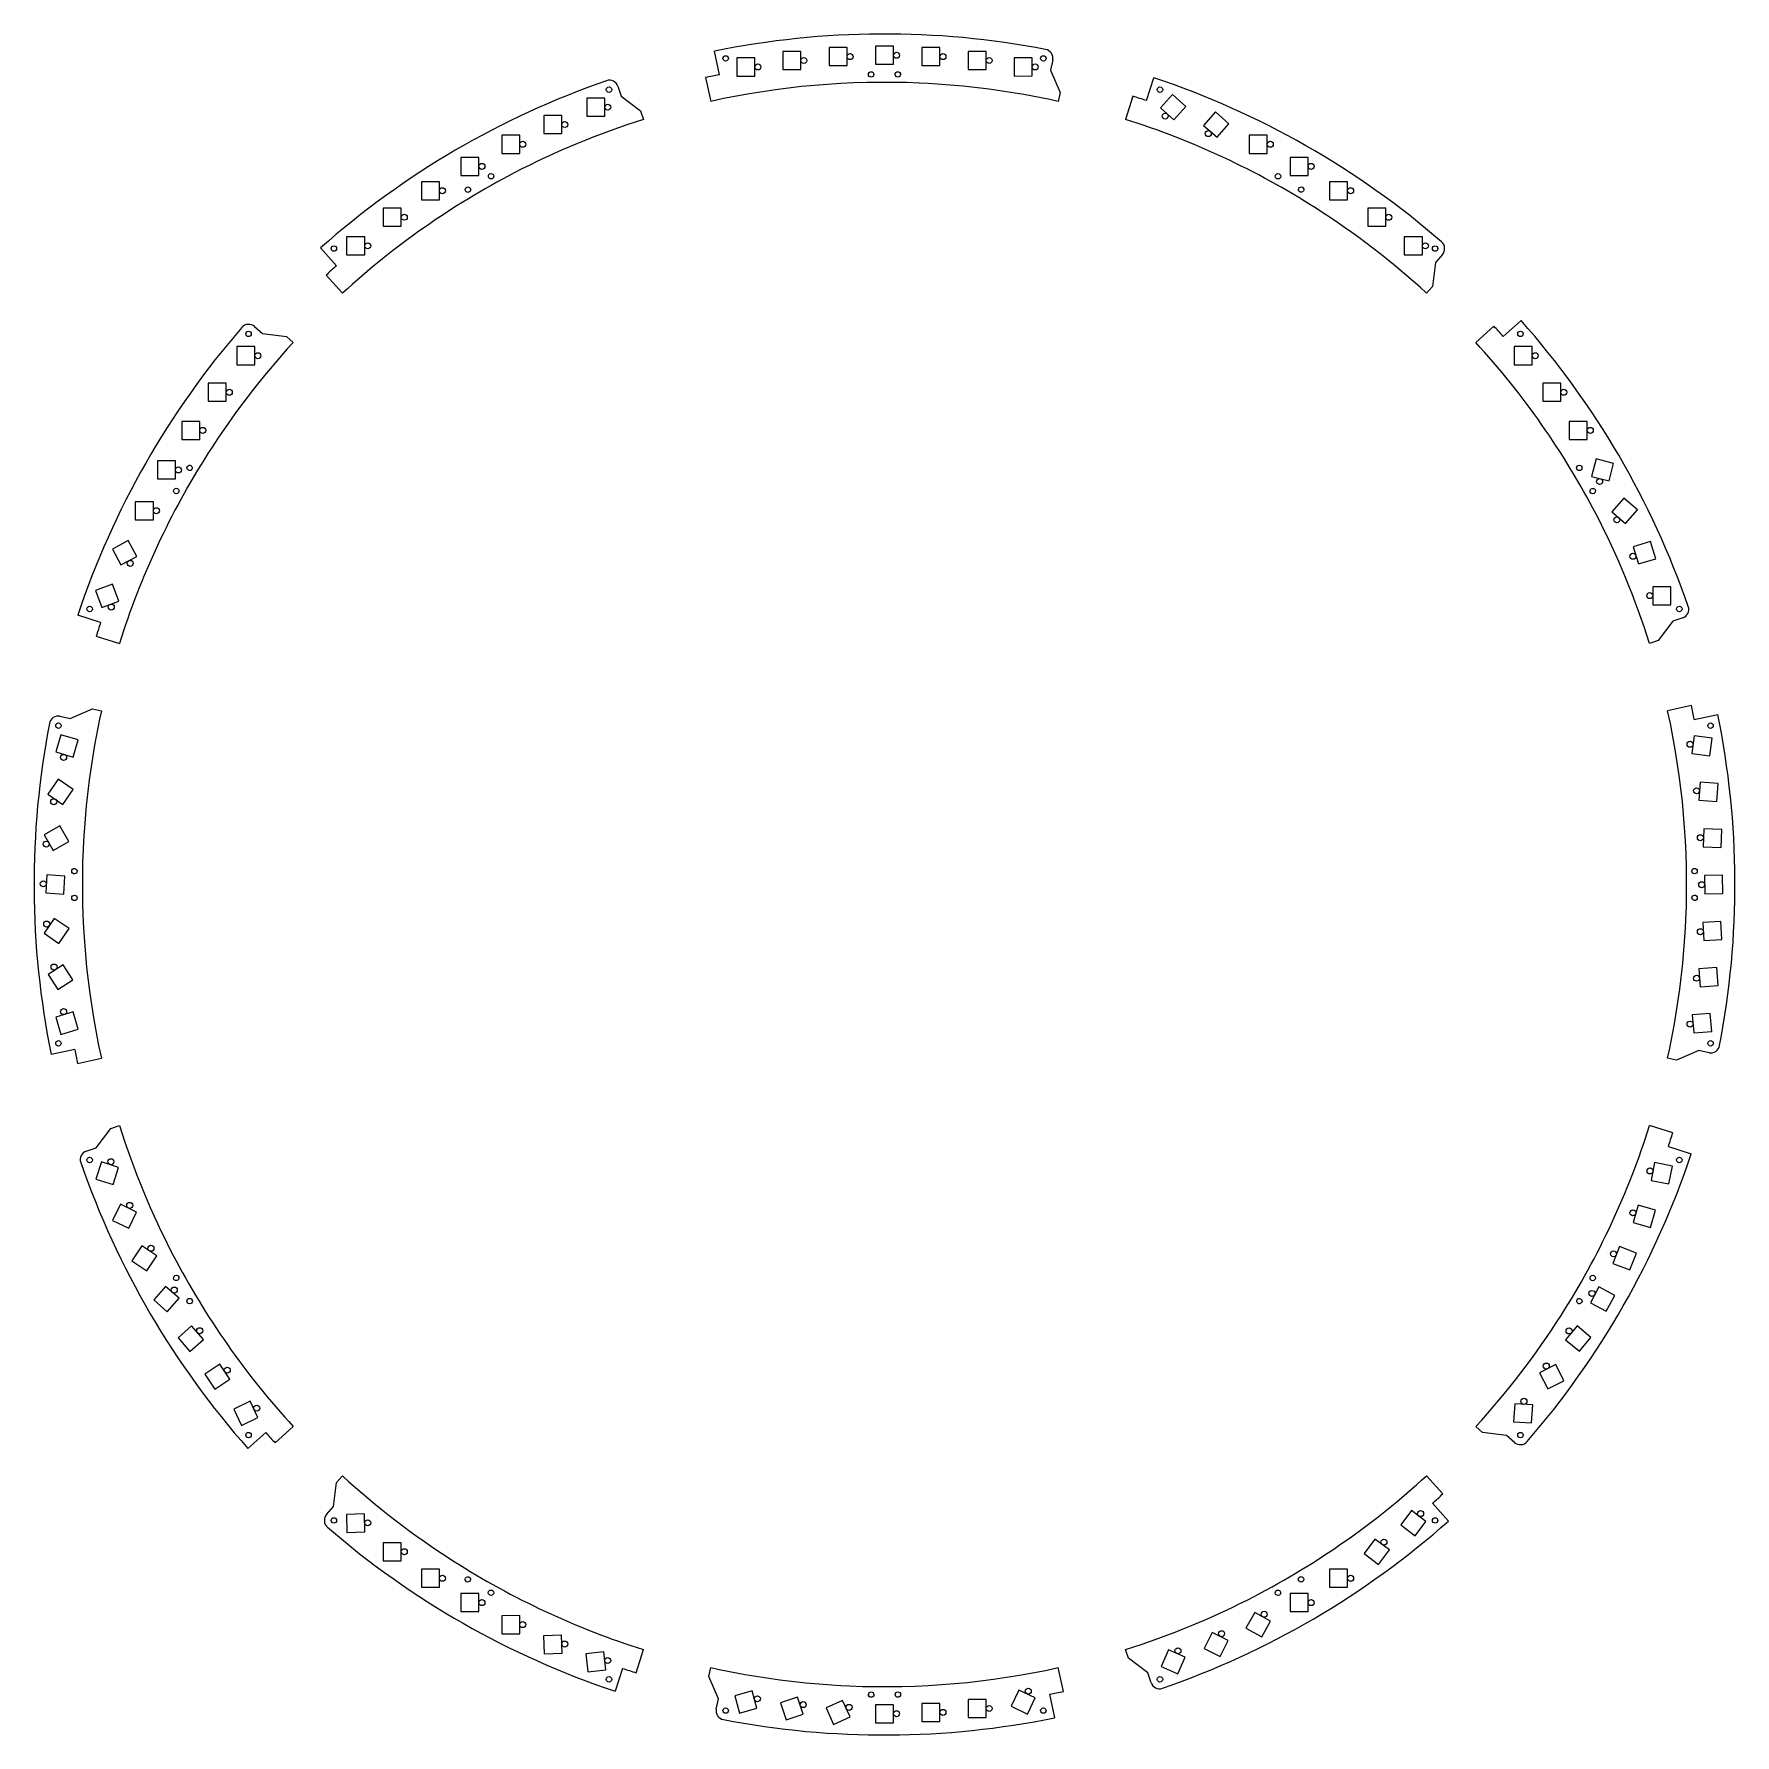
# Model space of a CAD drawing. Header units: millimetres. Extents: x -283 to 283, y -283 to 283.
import ezdxf

# ---------------------------------------------------------------- set-up
doc = ezdxf.new("R2010")
doc.units = ezdxf.units.MM
for name, color, linetype in [('Circle', 7, 'CONTINUOUS'), ('Circle001', 7, 'CONTINUOUS'), ('Circle002', 7, 'CONTINUOUS'), ('Circle003', 7, 'CONTINUOUS'), ('Circle004', 7, 'CONTINUOUS'), ('Circle005', 7, 'CONTINUOUS'), ('Circle006', 7, 'CONTINUOUS'), ('Circle007', 7, 'CONTINUOUS'), ('Circle008', 7, 'CONTINUOUS'), ('Circle009', 7, 'CONTINUOUS'), ('Circle010', 7, 'CONTINUOUS'), ('Circle011', 7, 'CONTINUOUS'), ('Circle012', 7, 'CONTINUOUS'), ('Circle013', 7, 'CONTINUOUS'), ('Circle014', 7, 'CONTINUOUS'), ('Circle015', 7, 'CONTINUOUS'), ('Circle016', 7, 'CONTINUOUS'), ('Circle017', 7, 'CONTINUOUS'), ('Circle018', 7, 'CONTINUOUS'), ('Circle019', 7, 'CONTINUOUS'), ('Circle020', 7, 'CONTINUOUS'), ('Circle021', 7, 'CONTINUOUS'), ('Circle022', 7, 'CONTINUOUS'), ('Circle023', 7, 'CONTINUOUS'), ('Circle024', 7, 'CONTINUOUS'), ('Circle025', 7, 'CONTINUOUS'), ('Circle026', 7, 'CONTINUOUS'), ('Circle027', 7, 'CONTINUOUS'), ('Circle028', 7, 'CONTINUOUS'), ('Circle029', 7, 'CONTINUOUS'), ('Circle030', 7, 'CONTINUOUS'), ('Circle031', 7, 'CONTINUOUS'), ('Circle032', 7, 'CONTINUOUS'), ('Circle033', 7, 'CONTINUOUS'), ('Circle034', 7, 'CONTINUOUS'), ('Circle035', 7, 'CONTINUOUS'), ('Circle036', 7, 'CONTINUOUS'), ('Circle037', 7, 'CONTINUOUS'), ('Circle038', 7, 'CONTINUOUS'), ('Circle039', 7, 'CONTINUOUS'), ('Circle040', 7, 'CONTINUOUS'), ('Circle041', 7, 'CONTINUOUS'), ('Circle042', 7, 'CONTINUOUS'), ('Circle043', 7, 'CONTINUOUS'), ('Circle044', 7, 'CONTINUOUS'), ('Circle045', 7, 'CONTINUOUS'), ('Circle046', 7, 'CONTINUOUS'), ('Circle047', 7, 'CONTINUOUS'), ('Circle048', 7, 'CONTINUOUS'), ('Circle049', 7, 'CONTINUOUS'), ('Circle050', 7, 'CONTINUOUS'), ('Circle051', 7, 'CONTINUOUS'), ('Circle052', 7, 'CONTINUOUS'), ('Circle053', 7, 'CONTINUOUS'), ('Circle054', 7, 'CONTINUOUS'), ('Circle055', 7, 'CONTINUOUS'), ('Circle056', 7, 'CONTINUOUS'), ('Circle057', 7, 'CONTINUOUS'), ('Circle058', 7, 'CONTINUOUS'), ('Circle059', 7, 'CONTINUOUS'), ('Circle060', 7, 'CONTINUOUS'), ('Circle061', 7, 'CONTINUOUS'), ('Circle062', 7, 'CONTINUOUS'), ('Circle063', 7, 'CONTINUOUS'), ('Circle064', 7, 'CONTINUOUS'), ('Circle065', 7, 'CONTINUOUS'), ('Circle066', 7, 'CONTINUOUS'), ('Circle067', 7, 'CONTINUOUS'), ('Circle068', 7, 'CONTINUOUS'), ('Circle069', 7, 'CONTINUOUS'), ('Circle070', 7, 'CONTINUOUS'), ('Circle071', 7, 'CONTINUOUS'), ('Circle072', 7, 'CONTINUOUS'), ('Circle073', 7, 'CONTINUOUS'), ('Circle074', 7, 'CONTINUOUS'), ('Circle075', 7, 'CONTINUOUS'), ('Circle076', 7, 'CONTINUOUS'), ('Circle077', 7, 'CONTINUOUS'), ('Circle078', 7, 'CONTINUOUS'), ('Circle079', 7, 'CONTINUOUS'), ('Circle080', 7, 'CONTINUOUS'), ('Circle081', 7, 'CONTINUOUS'), ('Circle082', 7, 'CONTINUOUS'), ('Circle083', 7, 'CONTINUOUS'), ('inserts', 7, 'CONTINUOUS'), ('Rectangle', 7, 'CONTINUOUS'), ('Rectangle001', 7, 'CONTINUOUS'), ('Rectangle002', 7, 'CONTINUOUS'), ('Rectangle003', 7, 'CONTINUOUS'), ('Rectangle004', 7, 'CONTINUOUS'), ('Rectangle005', 7, 'CONTINUOUS'), ('Rectangle006', 7, 'CONTINUOUS'), ('Rectangle007', 7, 'CONTINUOUS'), ('Rectangle008', 7, 'CONTINUOUS'), ('Rectangle009', 7, 'CONTINUOUS'), ('Rectangle010', 7, 'CONTINUOUS'), ('Rectangle011', 7, 'CONTINUOUS'), ('Rectangle012', 7, 'CONTINUOUS'), ('Rectangle013', 7, 'CONTINUOUS'), ('Rectangle014', 7, 'CONTINUOUS'), ('Rectangle015', 7, 'CONTINUOUS'), ('Rectangle016', 7, 'CONTINUOUS'), ('Rectangle017', 7, 'CONTINUOUS'), ('Rectangle018', 7, 'CONTINUOUS'), ('Rectangle019', 7, 'CONTINUOUS'), ('Rectangle020', 7, 'CONTINUOUS'), ('Rectangle021', 7, 'CONTINUOUS'), ('Rectangle022', 7, 'CONTINUOUS'), ('Rectangle023', 7, 'CONTINUOUS'), ('Rectangle024', 7, 'CONTINUOUS'), ('Rectangle025', 7, 'CONTINUOUS'), ('Rectangle026', 7, 'CONTINUOUS'), ('Rectangle027', 7, 'CONTINUOUS'), ('Rectangle028', 7, 'CONTINUOUS'), ('Rectangle029', 7, 'CONTINUOUS'), ('Rectangle030', 7, 'CONTINUOUS'), ('Rectangle031', 7, 'CONTINUOUS'), ('Rectangle032', 7, 'CONTINUOUS'), ('Rectangle033', 7, 'CONTINUOUS'), ('Rectangle034', 7, 'CONTINUOUS'), ('Rectangle035', 7, 'CONTINUOUS'), ('Rectangle036', 7, 'CONTINUOUS'), ('Rectangle037', 7, 'CONTINUOUS'), ('Rectangle038', 7, 'CONTINUOUS'), ('Rectangle039', 7, 'CONTINUOUS'), ('Rectangle040', 7, 'CONTINUOUS'), ('Rectangle041', 7, 'CONTINUOUS'), ('Rectangle042', 7, 'CONTINUOUS'), ('Rectangle043', 7, 'CONTINUOUS'), ('Rectangle044', 7, 'CONTINUOUS'), ('Rectangle045', 7, 'CONTINUOUS'), ('Rectangle046', 7, 'CONTINUOUS'), ('Rectangle047', 7, 'CONTINUOUS'), ('Rectangle048', 7, 'CONTINUOUS'), ('Rectangle049', 7, 'CONTINUOUS'), ('Rectangle050', 7, 'CONTINUOUS'), ('Rectangle051', 7, 'CONTINUOUS'), ('Rectangle052', 7, 'CONTINUOUS'), ('Rectangle053', 7, 'CONTINUOUS'), ('Rectangle054', 7, 'CONTINUOUS'), ('Rectangle055', 7, 'CONTINUOUS'), ('Rectangle056', 7, 'CONTINUOUS'), ('Rectangle057', 7, 'CONTINUOUS'), ('Rectangle058', 7, 'CONTINUOUS'), ('Rectangle059', 7, 'CONTINUOUS'), ('Rectangle060', 7, 'CONTINUOUS'), ('Rectangle061', 7, 'CONTINUOUS'), ('Rectangle062', 7, 'CONTINUOUS'), ('Rectangle063', 7, 'CONTINUOUS'), ('Rectangle064', 7, 'CONTINUOUS'), ('Rectangle065', 7, 'CONTINUOUS'), ('Rectangle066', 7, 'CONTINUOUS'), ('Rectangle067', 7, 'CONTINUOUS'), ('Rectangle068', 7, 'CONTINUOUS'), ('Rectangle069', 7, 'CONTINUOUS'), ('Rectangle070', 7, 'CONTINUOUS'), ('Rectangle071', 7, 'CONTINUOUS'), ('Rectangle072', 7, 'CONTINUOUS'), ('Rectangle073', 7, 'CONTINUOUS'), ('Rectangle074', 7, 'CONTINUOUS'), ('Rectangle075', 7, 'CONTINUOUS'), ('Rectangle076', 7, 'CONTINUOUS'), ('Rectangle077', 7, 'CONTINUOUS'), ('Rectangle078', 7, 'CONTINUOUS'), ('Rectangle079', 7, 'CONTINUOUS'), ('Rectangle080', 7, 'CONTINUOUS'), ('Rectangle081', 7, 'CONTINUOUS'), ('Rectangle082', 7, 'CONTINUOUS'), ('Rectangle083', 7, 'CONTINUOUS')]:
    doc.layers.add(name, color=color, linetype=linetype)

msp = doc.modelspace()

# ---------------------------------------------------------------- linework, layer by layer
at = {"layer": 'Circle'}
msp.add_circle((268.123, -46.4694), 1, dxfattribs=at)
at = {"layer": 'Circle001'}
msp.add_circle((270.285, -31.1958), 1, dxfattribs=at)
at = {"layer": 'Circle002'}
msp.add_circle((271.578, -15.7012), 1, dxfattribs=at)
at = {"layer": 'Circle003'}
msp.add_circle((272.001, -0.07819), 1, dxfattribs=at)
at = {"layer": 'Circle004'}
msp.add_circle((271.572, 15.5798), 1, dxfattribs=at)
at = {"layer": 'Circle005'}
msp.add_circle((270.284, 31.1854), 1, dxfattribs=at)
at = {"layer": 'Circle006'}
msp.add_circle((268.142, 46.6562), 1, dxfattribs=at)
at = {"layer": 'Circle007'}
msp.add_circle((254.73, 96.1445), 1, dxfattribs=at)
at = {"layer": 'Circle008'}
msp.add_circle((249.121, 109.264), 1, dxfattribs=at)
at = {"layer": 'Circle009'}
msp.add_circle((243.769, 121.371), 1, dxfattribs=at)
at = {"layer": 'Circle010'}
msp.add_circle((238.025, 134.126), 1, dxfattribs=at)
at = {"layer": 'Circle011'}
msp.add_circle((234.92, 151.16), 1, dxfattribs=at)
at = {"layer": 'Circle012'}
msp.add_circle((226.1, 163.85), 1, dxfattribs=at)
at = {"layer": 'Circle013'}
msp.add_circle((216.58, 176.02), 1, dxfattribs=at)
at = {"layer": 'Circle014'}
msp.add_circle((180.02, 212.58), 1, dxfattribs=at)
at = {"layer": 'Circle015'}
msp.add_circle((167.85, 222.1), 1, dxfattribs=at)
at = {"layer": 'Circle016'}
msp.add_circle((155.16, 230.92), 1, dxfattribs=at)
at = {"layer": 'Circle017'}
msp.add_circle((142, 239.02), 1, dxfattribs=at)
at = {"layer": 'Circle018'}
msp.add_circle((128.41, 246.37), 1, dxfattribs=at)
at = {"layer": 'Circle019'}
msp.add_circle((107.776, 249.949), 1, dxfattribs=at)
at = {"layer": 'Circle020'}
msp.add_circle((93.4202, 255.751), 1, dxfattribs=at)
at = {"layer": 'Circle021'}
msp.add_circle((50.15, 272.111), 1, dxfattribs=at)
at = {"layer": 'Circle022'}
msp.add_circle((34.85, 274.27), 1, dxfattribs=at)
at = {"layer": 'Circle023'}
msp.add_circle((19.45, 275.571), 1, dxfattribs=at)
at = {"layer": 'Circle024'}
msp.add_circle((4, 276.001), 1, dxfattribs=at)
at = {"layer": 'Circle025'}
msp.add_circle((-11.45, 275.57), 1, dxfattribs=at)
at = {"layer": 'Circle026'}
msp.add_circle((-26.85, 274.27), 1, dxfattribs=at)
at = {"layer": 'Circle027'}
msp.add_circle((-42.15, 272.11), 1, dxfattribs=at)
at = {"layer": 'Circle028'}
msp.add_circle((-92.09, 258.73), 1, dxfattribs=at)
at = {"layer": 'Circle029'}
msp.add_circle((-106.42, 252.95), 1, dxfattribs=at)
at = {"layer": 'Circle030'}
msp.add_circle((-120.41, 246.37), 1, dxfattribs=at)
at = {"layer": 'Circle031'}
msp.add_circle((-134, 239.022), 1, dxfattribs=at)
at = {"layer": 'Circle032'}
msp.add_circle((-147.16, 230.925), 1, dxfattribs=at)
at = {"layer": 'Circle033'}
msp.add_circle((-159.85, 222.107), 1, dxfattribs=at)
at = {"layer": 'Circle034'}
msp.add_circle((-172.02, 212.58), 1, dxfattribs=at)
at = {"layer": 'Circle035'}
msp.add_circle((-208.58, 176.02), 1, dxfattribs=at)
at = {"layer": 'Circle036'}
msp.add_circle((-218.1, 163.85), 1, dxfattribs=at)
at = {"layer": 'Circle037'}
msp.add_circle((-226.92, 151.16), 1, dxfattribs=at)
at = {"layer": 'Circle038'}
msp.add_circle((-235.02, 138), 1, dxfattribs=at)
at = {"layer": 'Circle039'}
msp.add_circle((-242.37, 124.41), 1, dxfattribs=at)
at = {"layer": 'Circle040'}
msp.add_circle((-251.074, 106.887), 1, dxfattribs=at)
at = {"layer": 'Circle041'}
msp.add_circle((-257.372, 92.3277), 1, dxfattribs=at)
at = {"layer": 'Circle042'}
msp.add_circle((-273.23, 42.31), 1, dxfattribs=at)
at = {"layer": 'Circle043'}
msp.add_circle((-276.517, 27.5409), 1, dxfattribs=at)
at = {"layer": 'Circle044'}
msp.add_circle((-279.029, 13.4415), 1, dxfattribs=at)
at = {"layer": 'Circle045'}
msp.add_circle((-279.994, 0.22677), 1, dxfattribs=at)
at = {"layer": 'Circle046'}
msp.add_circle((-278.857, -13.1712), 1, dxfattribs=at)
at = {"layer": 'Circle047'}
msp.add_circle((-276.416, -27.4742), 1, dxfattribs=at)
at = {"layer": 'Circle048'}
msp.add_circle((-273.235, -42.3114), 1, dxfattribs=at)
at = {"layer": 'Circle049'}
msp.add_circle((-257.511, -92.2802), 1, dxfattribs=at)
at = {"layer": 'Circle050'}
msp.add_circle((-251.215, -106.816), 1, dxfattribs=at)
at = {"layer": 'Circle051'}
msp.add_circle((-244.169, -121.07), 1, dxfattribs=at)
at = {"layer": 'Circle052'}
msp.add_circle((-236.395, -134.982), 1, dxfattribs=at)
at = {"layer": 'Circle053'}
msp.add_circle((-227.915, -148.52), 1, dxfattribs=at)
at = {"layer": 'Circle054'}
msp.add_circle((-218.764, -161.643), 1, dxfattribs=at)
at = {"layer": 'Circle055'}
msp.add_circle((-208.973, -174.292), 1, dxfattribs=at)
at = {"layer": 'Circle056'}
msp.add_circle((-172.022, -212.466), 1, dxfattribs=at)
at = {"layer": 'Circle057'}
msp.add_circle((-159.85, -222.094), 1, dxfattribs=at)
at = {"layer": 'Circle058'}
msp.add_circle((-147.16, -230.92), 1, dxfattribs=at)
at = {"layer": 'Circle059'}
msp.add_circle((-134, -239.02), 1, dxfattribs=at)
at = {"layer": 'Circle060'}
msp.add_circle((-120.41, -246.359), 1, dxfattribs=at)
at = {"layer": 'Circle061'}
msp.add_circle((-106.422, -252.826), 1, dxfattribs=at)
at = {"layer": 'Circle062'}
msp.add_circle((-92.1135, -258.297), 1, dxfattribs=at)
at = {"layer": 'Circle063'}
msp.add_circle((-42.2951, -271.042), 1, dxfattribs=at)
at = {"layer": 'Circle064'}
msp.add_circle((-27.0621, -272.985), 1, dxfattribs=at)
at = {"layer": 'Circle065'}
msp.add_circle((-11.811, -273.909), 1, dxfattribs=at)
at = {"layer": 'Circle066'}
msp.add_circle((4, -276), 1, dxfattribs=at)
at = {"layer": 'Circle067'}
msp.add_circle((19.45, -275.57), 1, dxfattribs=at)
at = {"layer": 'Circle068'}
msp.add_circle((34.85, -274.27), 1, dxfattribs=at)
at = {"layer": 'Circle069'}
msp.add_circle((47.8594, -268.494), 1, dxfattribs=at)
at = {"layer": 'Circle070'}
msp.add_circle((97.6882, -255.063), 1, dxfattribs=at)
at = {"layer": 'Circle071'}
msp.add_circle((112.19, -249.363), 1, dxfattribs=at)
at = {"layer": 'Circle072'}
msp.add_circle((126.373, -242.885), 1, dxfattribs=at)
at = {"layer": 'Circle073'}
msp.add_circle((142, -239.02), 1, dxfattribs=at)
at = {"layer": 'Circle074'}
msp.add_circle((155.16, -230.92), 1, dxfattribs=at)
at = {"layer": 'Circle075'}
msp.add_circle((166.25, -218.9), 1, dxfattribs=at)
at = {"layer": 'Circle076'}
msp.add_circle((178.448, -209.401), 1, dxfattribs=at)
at = {"layer": 'Circle077'}
msp.add_circle((212.853, -172.029), 1, dxfattribs=at)
at = {"layer": 'Circle078'}
msp.add_circle((220.275, -160.29), 1, dxfattribs=at)
at = {"layer": 'Circle079'}
msp.add_circle((227.848, -148.598), 1, dxfattribs=at)
at = {"layer": 'Circle080'}
msp.add_circle((235.492, -136.115), 1, dxfattribs=at)
at = {"layer": 'Circle081'}
msp.add_circle((242.649, -122.942), 1, dxfattribs=at)
at = {"layer": 'Circle082'}
msp.add_circle((249.11, -109.299), 1, dxfattribs=at)
at = {"layer": 'Circle083'}
msp.add_circle((254.8, -95.346), 1, dxfattribs=at)
at = {"layer": 'inserts'}
for p, q in [((-54.9684, 269.549), (-56.6323, 277.361)), ((55.9944, 274.446), (55.288, 271.021)), ((-59.584, 268.566), (-57.8305, 260.663)), ((55.288, 271.021), (58.4375, 263.6)), ((87.1705, 260.92), (89.6354, 268.518)), ((-88.7305, 265.674), (-87.6298, 262.355)), ((-87.6298, 262.355), (-81.1915, 257.503)), ((58.4375, 263.6), (57.8316, 260.662)), ((82.6819, 262.377), (80.2486, 254.656)), ((-81.1915, 257.503), (-80.2475, 254.656)), ((-182.378, 205.952), (-187.725, 211.885)), ((185.716, 209.68), (183.391, 207.067)), ((183.391, 207.067), (182.408, 199.065)), ((-185.884, 202.793), (-180.414, 196.825)), ((182.408, 199.065), (180.415, 196.824)), ((205.952, 182.378), (211.885, 187.725)), ((-209.68, 185.716), (-207.067, 183.391)), ((-207.067, 183.391), (-199.065, 182.408)), ((-199.065, 182.408), (-196.824, 180.415)), ((202.793, 185.884), (196.825, 180.414)), ((-260.92, 87.1705), (-268.518, 89.6354)), ((262.355, 87.6298), (257.503, 81.1915)), ((265.674, 88.7305), (262.355, 87.6298)), ((-262.377, 82.6819), (-254.656, 80.2486)), ((257.503, 81.1915), (254.656, 80.2475)), ((-271.021, 55.288), (-263.6, 58.4375)), ((-263.6, 58.4375), (-260.662, 57.8316)), ((268.566, 59.584), (260.663, 57.8305)), ((269.549, 54.9684), (277.361, 56.6323)), ((-274.446, 55.9944), (-271.021, 55.288)), ((-269.549, -54.9684), (-277.361, -56.6323)), ((271.021, -55.288), (263.6, -58.4375)), ((274.446, -55.9944), (271.021, -55.288)), ((-268.566, -59.584), (-260.663, -57.8305)), ((263.6, -58.4375), (260.662, -57.8316)), ((-262.355, -87.6298), (-257.503, -81.1915)), ((-257.503, -81.1915), (-254.656, -80.2475)), ((262.377, -82.6819), (254.656, -80.2486)), ((-265.674, -88.7305), (-262.355, -87.6298)), ((260.92, -87.1705), (268.518, -89.6354)), ((-202.793, -185.884), (-196.825, -180.414)), ((199.065, -182.408), (196.824, -180.415)), ((-205.952, -182.378), (-211.885, -187.725)), ((207.067, -183.391), (199.065, -182.408)), ((209.68, -185.716), (207.067, -183.391)), ((-182.408, -199.065), (-180.415, -196.824)), ((185.884, -202.793), (180.414, -196.825)), ((-183.391, -207.067), (-182.408, -199.065)), ((-185.716, -209.68), (-183.391, -207.067)), ((182.378, -205.952), (187.725, -211.885)), ((-82.6819, -262.377), (-80.2486, -254.656)), ((81.1915, -257.503), (80.2475, -254.656)), ((87.6298, -262.355), (81.1915, -257.503)), ((-87.1705, -260.92), (-89.6354, -268.518)), ((-58.4375, -263.6), (-57.8316, -260.662)), ((-55.288, -271.021), (-58.4375, -263.6)), ((59.584, -268.566), (57.8305, -260.663)), ((88.7305, -265.674), (87.6298, -262.355)), ((-55.9944, -274.446), (-55.288, -271.021)), ((54.9684, -269.549), (56.6323, -277.361))]:
    msp.add_line(p, q, dxfattribs=at)
for centre in [(-52.8763, 274.962), (52.8763, 274.962), (-4.44461, 269.629), (-91.6888, 264.562), (91.6888, 264.562), (-138.664, 231.284), (130.965, 235.728), (-183.273, 211.686), (183.273, 211.686), (-211.686, 183.273), (211.686, 183.273), (231.284, 138.664), (-235.728, 130.965), (-264.562, 91.6888), (264.562, 91.6888), (-274.962, 52.8763), (274.962, 52.8763), (269.629, 4.44461), (-269.629, -4.44461), (-274.962, -52.8763), (274.962, -52.8763), (-264.562, -91.6888), (264.562, -91.6888), (235.728, -130.965), (-231.284, -138.664), (-211.686, -183.273), (211.686, -183.273), (-183.273, -211.686), (183.273, -211.686), (138.664, -231.284), (-130.965, -235.728), (-91.6888, -264.562), (91.6888, -264.562), (4.44461, -269.629), (-52.8763, -274.962), (52.8763, -274.962)]:
    msp.add_circle(centre, 0.9, dxfattribs=at)
for centre, radius, start, end in [((0, 0), 283.084, 79.0771, 101.54), ((53.077, 275.033), 2.97587, -11.3739, 79.0771), ((0, 0), 283.084, 109.077, 131.54), ((-91.5505, 264.724), 2.97587, 18.6261, 109.077), ((0, 0), 275.097, 101.526, 102.509), ((0, 0), 283.084, 49.0771, 71.5402), ((0, 0), 275.097, 71.5261, 72.509), ((183.483, 211.647), 2.97587, -41.3739, 49.0771), ((0, 0), 275.097, 131.526, 132.509), ((0, 0), 283.084, 19.0771, 41.5402), ((0, 0), 283.084, 139.077, 161.54), ((-211.647, 183.483), 2.97587, 48.6261, 139.077), ((0, 0), 275.097, 41.5261, 42.509), ((264.724, 91.5505), 2.97587, -71.3739, 19.0771), ((0, 0), 275.097, 161.526, 162.509), ((0, 0), 275.097, 11.5261, 12.509), ((0, 0), 283.084, -10.9229, 11.5402), ((0, 0), 283.084, 169.077, -168.46), ((-275.033, 53.077), 2.97587, 78.6261, 169.077), ((0, 0), 275.097, -168.474, -167.491), ((275.033, -53.077), 2.97587, -101.374, -10.9229), ((0, 0), 275.097, -18.4739, -17.491), ((-264.724, -91.5505), 2.97587, 108.626, -160.923), ((0, 0), 283.084, -40.9229, -18.4598), ((0, 0), 283.084, -160.923, -138.46), ((0, 0), 275.097, -138.474, -137.491), ((211.647, -183.483), 2.97587, -131.374, -40.9229), ((0, 0), 275.097, -48.4739, -47.491), ((-183.483, -211.647), 2.97587, 138.626, -130.923), ((0, 0), 283.084, -130.923, -108.46), ((0, 0), 283.084, -70.9229, -48.4598), ((0, 0), 275.097, -108.474, -107.491), ((91.5505, -264.724), 2.97587, -161.374, -70.9229), ((0, 0), 275.097, -78.4739, -77.491), ((-53.077, -275.033), 2.97587, 168.626, -100.923), ((0, 0), 283.084, -100.923, -78.4598)]:
    msp.add_arc(centre, radius, start, end, dxfattribs=at)
for points, knots in [([(57.8316, 260.662), (42.6559, 264.03), (27.1856, 266.068), (11.6555, 266.746), (-11.6398, 267.768), (-35.0671, 265.717), (-57.8305, 260.663)], [0, 0, 0, 0, 0.4, 0.4, 0.4, 1, 1, 1, 1]), ([(5.34461, 269.629), (5.34536, 269.851), (5.25983, 270.072), (5.10971, 270.236), (4.93608, 270.428), (4.67597, 270.538), (4.41689, 270.529), (4.19497, 270.523), (3.97694, 270.43), (3.81809, 270.275), (3.63102, 270.096), (3.52899, 269.833), (3.54631, 269.574), (3.55923, 269.352), (3.65818, 269.137), (3.81809, 268.983), (3.97694, 268.828), (4.19497, 268.736), (4.41689, 268.73), (4.63876, 268.722), (4.86206, 268.801), (5.03016, 268.946), (5.22792, 269.113), (5.34597, 269.37), (5.34461, 269.629)], [0, 0, 0, 0, 0.117647, 0.117647, 0.117647, 0.254902, 0.254902, 0.254902, 0.372549, 0.372549, 0.372549, 0.509804, 0.509804, 0.509804, 0.627451, 0.627451, 0.627451, 0.745098, 0.745098, 0.745098, 0.862745, 0.862745, 0.862745, 1, 1, 1, 1]), ([(-80.2475, 254.656), (-95.0739, 249.985), (-109.491, 244.015), (-123.279, 236.837), (-143.964, 226.074), (-163.227, 212.584), (-180.414, 196.825)], [0, 0, 0, 0, 0.4, 0.4, 0.4, 1, 1, 1, 1]), ([(180.415, 196.824), (168.956, 207.329), (156.577, 216.829), (143.467, 225.181), (123.803, 237.713), (102.489, 247.651), (80.2486, 254.656)], [0, 0, 0, 0, 0.4, 0.4, 0.4, 1, 1, 1, 1]), ([(-130.186, 236.178), (-130.296, 236.371), (-130.481, 236.519), (-130.693, 236.586), (-130.939, 236.666), (-131.22, 236.631), (-131.439, 236.493), (-131.628, 236.377), (-131.771, 236.188), (-131.831, 235.974), (-131.903, 235.725), (-131.86, 235.446), (-131.716, 235.231), (-131.594, 235.046), (-131.401, 234.909), (-131.185, 234.855), (-130.97, 234.8), (-130.735, 234.83), (-130.54, 234.935), (-130.344, 235.04), (-130.19, 235.219), (-130.117, 235.429), (-130.029, 235.673), (-130.055, 235.954), (-130.186, 236.178)], [0, 0, 0, 0, 0.117647, 0.117647, 0.117647, 0.254902, 0.254902, 0.254902, 0.372549, 0.372549, 0.372549, 0.509804, 0.509804, 0.509804, 0.627451, 0.627451, 0.627451, 0.745098, 0.745098, 0.745098, 0.862745, 0.862745, 0.862745, 1, 1, 1, 1]), ([(139.443, 230.834), (139.555, 231.025), (139.591, 231.259), (139.543, 231.476), (139.489, 231.73), (139.319, 231.955), (139.09, 232.076), (138.894, 232.182), (138.659, 232.211), (138.444, 232.156), (138.193, 232.094), (137.972, 231.917), (137.858, 231.685), (137.759, 231.486), (137.737, 231.251), (137.798, 231.037), (137.858, 230.823), (138.001, 230.635), (138.19, 230.518), (138.378, 230.401), (138.611, 230.357), (138.829, 230.399), (139.084, 230.445), (139.315, 230.608), (139.443, 230.834)], [0, 0, 0, 0, 0.117647, 0.117647, 0.117647, 0.254902, 0.254902, 0.254902, 0.372549, 0.372549, 0.372549, 0.509804, 0.509804, 0.509804, 0.627451, 0.627451, 0.627451, 0.745098, 0.745098, 0.745098, 0.862745, 0.862745, 0.862745, 1, 1, 1, 1]), ([(-196.824, 180.415), (-207.329, 168.956), (-216.829, 156.577), (-225.181, 143.467), (-237.713, 123.803), (-247.651, 102.489), (-254.656, 80.2486)], [0, 0, 0, 0, 0.4, 0.4, 0.4, 1, 1, 1, 1]), ([(254.656, 80.2475), (249.985, 95.0739), (244.015, 109.491), (236.837, 123.279), (226.074, 143.964), (212.584, 163.227), (196.825, 180.414)], [0, 0, 0, 0, 0.4, 0.4, 0.4, 1, 1, 1, 1]), ([(-230.834, 139.443), (-231.025, 139.555), (-231.259, 139.591), (-231.476, 139.543), (-231.73, 139.489), (-231.955, 139.319), (-232.076, 139.09), (-232.182, 138.894), (-232.211, 138.659), (-232.156, 138.444), (-232.094, 138.193), (-231.917, 137.972), (-231.685, 137.858), (-231.486, 137.759), (-231.251, 137.737), (-231.037, 137.798), (-230.823, 137.858), (-230.635, 138.001), (-230.518, 138.19), (-230.401, 138.378), (-230.357, 138.611), (-230.399, 138.829), (-230.445, 139.084), (-230.608, 139.315), (-230.834, 139.443)], [0, 0, 0, 0, 0.117647, 0.117647, 0.117647, 0.254902, 0.254902, 0.254902, 0.372549, 0.372549, 0.372549, 0.509804, 0.509804, 0.509804, 0.627451, 0.627451, 0.627451, 0.745098, 0.745098, 0.745098, 0.862745, 0.862745, 0.862745, 1, 1, 1, 1]), ([(236.178, 130.186), (236.371, 130.296), (236.519, 130.481), (236.586, 130.693), (236.666, 130.939), (236.631, 131.22), (236.493, 131.439), (236.377, 131.628), (236.188, 131.771), (235.974, 131.831), (235.725, 131.903), (235.446, 131.86), (235.231, 131.716), (235.046, 131.594), (234.909, 131.401), (234.855, 131.185), (234.8, 130.97), (234.83, 130.735), (234.935, 130.54), (235.04, 130.344), (235.219, 130.19), (235.429, 130.117), (235.673, 130.029), (235.954, 130.055), (236.178, 130.186)], [0, 0, 0, 0, 0.117647, 0.117647, 0.117647, 0.254902, 0.254902, 0.254902, 0.372549, 0.372549, 0.372549, 0.509804, 0.509804, 0.509804, 0.627451, 0.627451, 0.627451, 0.745098, 0.745098, 0.745098, 0.862745, 0.862745, 0.862745, 1, 1, 1, 1]), ([(-260.662, 57.8316), (-264.03, 42.6559), (-266.068, 27.1856), (-266.746, 11.6555), (-267.768, -11.6398), (-265.717, -35.0671), (-260.663, -57.8305)], [0, 0, 0, 0, 0.4, 0.4, 0.4, 1, 1, 1, 1]), ([(260.662, -57.8316), (264.03, -42.6559), (266.068, -27.1856), (266.746, -11.6555), (267.768, 11.6398), (265.717, 35.0671), (260.663, 57.8305)], [0, 0, 0, 0, 0.4, 0.4, 0.4, 1, 1, 1, 1]), ([(-269.629, 5.34461), (-269.851, 5.34536), (-270.072, 5.25983), (-270.236, 5.10971), (-270.428, 4.93608), (-270.538, 4.67597), (-270.529, 4.41689), (-270.523, 4.19497), (-270.43, 3.97694), (-270.275, 3.81809), (-270.096, 3.63102), (-269.833, 3.52899), (-269.574, 3.54631), (-269.352, 3.55923), (-269.137, 3.65818), (-268.983, 3.81809), (-268.828, 3.97694), (-268.736, 4.19497), (-268.73, 4.41689), (-268.722, 4.63876), (-268.801, 4.86206), (-268.946, 5.03016), (-269.113, 5.22792), (-269.37, 5.34597), (-269.629, 5.34461)], [0, 0, 0, 0, 0.117647, 0.117647, 0.117647, 0.254902, 0.254902, 0.254902, 0.372549, 0.372549, 0.372549, 0.509804, 0.509804, 0.509804, 0.627451, 0.627451, 0.627451, 0.745098, 0.745098, 0.745098, 0.862745, 0.862745, 0.862745, 1, 1, 1, 1]), ([(269.629, -5.34461), (269.851, -5.34536), (270.072, -5.25983), (270.236, -5.10971), (270.428, -4.93608), (270.538, -4.67597), (270.529, -4.41689), (270.523, -4.19497), (270.43, -3.97694), (270.275, -3.81809), (270.096, -3.63102), (269.833, -3.52899), (269.574, -3.54631), (269.352, -3.55923), (269.137, -3.65818), (268.983, -3.81809), (268.828, -3.97694), (268.736, -4.19497), (268.73, -4.41689), (268.722, -4.63876), (268.801, -4.86206), (268.946, -5.03016), (269.113, -5.22792), (269.37, -5.34597), (269.629, -5.34461)], [0, 0, 0, 0, 0.117647, 0.117647, 0.117647, 0.254902, 0.254902, 0.254902, 0.372549, 0.372549, 0.372549, 0.509804, 0.509804, 0.509804, 0.627451, 0.627451, 0.627451, 0.745098, 0.745098, 0.745098, 0.862745, 0.862745, 0.862745, 1, 1, 1, 1]), ([(-254.656, -80.2475), (-249.985, -95.0739), (-244.015, -109.491), (-236.837, -123.279), (-226.074, -143.964), (-212.584, -163.227), (-196.825, -180.414)], [0, 0, 0, 0, 0.4, 0.4, 0.4, 1, 1, 1, 1]), ([(196.824, -180.415), (207.329, -168.956), (216.829, -156.577), (225.181, -143.467), (237.713, -123.803), (247.651, -102.489), (254.656, -80.2486)], [0, 0, 0, 0, 0.4, 0.4, 0.4, 1, 1, 1, 1]), ([(-236.178, -130.186), (-236.371, -130.296), (-236.519, -130.481), (-236.586, -130.693), (-236.666, -130.939), (-236.631, -131.22), (-236.493, -131.439), (-236.377, -131.628), (-236.188, -131.771), (-235.974, -131.831), (-235.725, -131.903), (-235.446, -131.86), (-235.231, -131.716), (-235.046, -131.594), (-234.909, -131.401), (-234.855, -131.185), (-234.8, -130.97), (-234.83, -130.735), (-234.935, -130.54), (-235.04, -130.344), (-235.219, -130.19), (-235.429, -130.117), (-235.673, -130.029), (-235.954, -130.055), (-236.178, -130.186)], [0, 0, 0, 0, 0.117647, 0.117647, 0.117647, 0.254902, 0.254902, 0.254902, 0.372549, 0.372549, 0.372549, 0.509804, 0.509804, 0.509804, 0.627451, 0.627451, 0.627451, 0.745098, 0.745098, 0.745098, 0.862745, 0.862745, 0.862745, 1, 1, 1, 1]), ([(230.834, -139.443), (231.025, -139.555), (231.259, -139.591), (231.476, -139.543), (231.73, -139.489), (231.955, -139.319), (232.076, -139.09), (232.182, -138.894), (232.211, -138.659), (232.156, -138.444), (232.094, -138.193), (231.917, -137.972), (231.685, -137.858), (231.486, -137.759), (231.251, -137.737), (231.037, -137.798), (230.823, -137.858), (230.635, -138.001), (230.518, -138.19), (230.401, -138.378), (230.357, -138.611), (230.399, -138.829), (230.445, -139.084), (230.608, -139.315), (230.834, -139.443)], [0, 0, 0, 0, 0.117647, 0.117647, 0.117647, 0.254902, 0.254902, 0.254902, 0.372549, 0.372549, 0.372549, 0.509804, 0.509804, 0.509804, 0.627451, 0.627451, 0.627451, 0.745098, 0.745098, 0.745098, 0.862745, 0.862745, 0.862745, 1, 1, 1, 1]), ([(-180.415, -196.824), (-168.956, -207.329), (-156.577, -216.829), (-143.467, -225.181), (-123.803, -237.713), (-102.489, -247.651), (-80.2486, -254.656)], [0, 0, 0, 0, 0.4, 0.4, 0.4, 1, 1, 1, 1]), ([(80.2475, -254.656), (95.0739, -249.985), (109.491, -244.015), (123.279, -236.837), (143.964, -226.074), (163.227, -212.584), (180.414, -196.825)], [0, 0, 0, 0, 0.4, 0.4, 0.4, 1, 1, 1, 1]), ([(-139.443, -230.834), (-139.555, -231.025), (-139.591, -231.259), (-139.543, -231.476), (-139.489, -231.73), (-139.319, -231.955), (-139.09, -232.076), (-138.894, -232.182), (-138.659, -232.211), (-138.444, -232.156), (-138.193, -232.094), (-137.972, -231.917), (-137.858, -231.685), (-137.759, -231.486), (-137.737, -231.251), (-137.798, -231.037), (-137.858, -230.823), (-138.001, -230.635), (-138.19, -230.518), (-138.378, -230.401), (-138.611, -230.357), (-138.829, -230.399), (-139.084, -230.445), (-139.315, -230.608), (-139.443, -230.834)], [0, 0, 0, 0, 0.117647, 0.117647, 0.117647, 0.254902, 0.254902, 0.254902, 0.372549, 0.372549, 0.372549, 0.509804, 0.509804, 0.509804, 0.627451, 0.627451, 0.627451, 0.745098, 0.745098, 0.745098, 0.862745, 0.862745, 0.862745, 1, 1, 1, 1]), ([(130.186, -236.178), (130.296, -236.371), (130.481, -236.519), (130.693, -236.586), (130.939, -236.666), (131.22, -236.631), (131.439, -236.493), (131.628, -236.377), (131.771, -236.188), (131.831, -235.974), (131.903, -235.725), (131.86, -235.446), (131.716, -235.231), (131.594, -235.046), (131.401, -234.909), (131.185, -234.855), (130.97, -234.8), (130.735, -234.83), (130.54, -234.935), (130.344, -235.04), (130.19, -235.219), (130.117, -235.429), (130.029, -235.673), (130.055, -235.954), (130.186, -236.178)], [0, 0, 0, 0, 0.117647, 0.117647, 0.117647, 0.254902, 0.254902, 0.254902, 0.372549, 0.372549, 0.372549, 0.509804, 0.509804, 0.509804, 0.627451, 0.627451, 0.627451, 0.745098, 0.745098, 0.745098, 0.862745, 0.862745, 0.862745, 1, 1, 1, 1]), ([(-57.8316, -260.662), (-42.6559, -264.03), (-27.1856, -266.068), (-11.6555, -266.746), (11.6398, -267.768), (35.0671, -265.717), (57.8305, -260.663)], [0, 0, 0, 0, 0.4, 0.4, 0.4, 1, 1, 1, 1]), ([(-5.34461, -269.629), (-5.34536, -269.851), (-5.25983, -270.072), (-5.10971, -270.236), (-4.93608, -270.428), (-4.67597, -270.538), (-4.41689, -270.529), (-4.19497, -270.523), (-3.97694, -270.43), (-3.81809, -270.275), (-3.63102, -270.096), (-3.52899, -269.833), (-3.54631, -269.574), (-3.55923, -269.352), (-3.65818, -269.137), (-3.81809, -268.983), (-3.97694, -268.828), (-4.19497, -268.736), (-4.41689, -268.73), (-4.63876, -268.722), (-4.86206, -268.801), (-5.03016, -268.946), (-5.22792, -269.113), (-5.34597, -269.37), (-5.34461, -269.629)], [0, 0, 0, 0, 0.117647, 0.117647, 0.117647, 0.254902, 0.254902, 0.254902, 0.372549, 0.372549, 0.372549, 0.509804, 0.509804, 0.509804, 0.627451, 0.627451, 0.627451, 0.745098, 0.745098, 0.745098, 0.862745, 0.862745, 0.862745, 1, 1, 1, 1])]:
    msp.add_open_spline(points, degree=3, knots=knots, dxfattribs=at)
at = {"layer": 'Rectangle'}
for p, q in [((274.861, -42.92), (268.88, -43.3991)), ((268.88, -43.3991), (269.359, -49.38)), ((275.34, -48.9009), (274.861, -42.92)), ((269.359, -49.38), (275.34, -48.9009))]:
    msp.add_line(p, q, dxfattribs=at)
at = {"layer": 'Rectangle001'}
for p, q in [((276.999, -27.6019), (271.022, -28.1206)), ((271.022, -28.1206), (271.541, -34.0981)), ((277.518, -33.5794), (276.999, -27.6019)), ((271.541, -34.0981), (277.518, -33.5794))]:
    msp.add_line(p, q, dxfattribs=at)
at = {"layer": 'Rectangle002'}
for p, q in [((278.376, -12.2675), (272.388, -12.6443)), ((272.388, -12.6443), (272.764, -18.6325)), ((278.752, -18.2557), (278.376, -12.2675)), ((272.764, -18.6325), (278.752, -18.2557))]:
    msp.add_line(p, q, dxfattribs=at)
at = {"layer": 'Rectangle003'}
for p, q in [((278.941, 3.05807), (272.942, 2.94079)), ((272.942, 2.94079), (273.059, -3.05807)), ((279.058, -2.94079), (278.941, 3.05807)), ((273.059, -3.05807), (279.058, -2.94079))]:
    msp.add_line(p, q, dxfattribs=at)
at = {"layer": 'Rectangle004'}
for p, q in [((272.669, 18.5458), (272.474, 12.549)), ((278.666, 18.351), (272.669, 18.5458)), ((278.471, 12.3542), (278.666, 18.351)), ((272.474, 12.549), (278.471, 12.3542))]:
    msp.add_line(p, q, dxfattribs=at)
at = {"layer": 'Rectangle005'}
for p, q in [((271.532, 34.091), (271.029, 28.1121)), ((277.511, 33.5879), (271.532, 34.091)), ((277.008, 27.609), (277.511, 33.5879)), ((271.029, 28.1121), (277.008, 27.609))]:
    msp.add_line(p, q, dxfattribs=at)
at = {"layer": 'Rectangle006'}
for p, q in [((269.514, 49.5055), (268.754, 43.5538)), ((275.466, 48.7462), (269.514, 49.5055)), ((274.706, 42.7945), (275.466, 48.7462)), ((268.754, 43.5538), (274.706, 42.7945))]:
    msp.add_line(p, q, dxfattribs=at)
at = {"layer": 'Rectangle007'}
for p, q in [((255.771, 99.1306), (255.689, 93.1311)), ((261.771, 99.0489), (255.771, 99.1306)), ((261.689, 93.0494), (261.771, 99.0489)), ((255.689, 93.1311), (261.689, 93.0494))]:
    msp.add_line(p, q, dxfattribs=at)
at = {"layer": 'Rectangle008'}
for p, q in [((254.955, 114.159), (249.211, 112.425)), ((256.689, 108.415), (254.955, 114.159)), ((249.211, 112.425), (250.945, 106.681)), ((250.945, 106.681), (256.689, 108.415))]:
    msp.add_line(p, q, dxfattribs=at)
at = {"layer": 'Rectangle009'}
for p, q in [((246.042, 128.64), (242.14, 124.082)), ((250.6, 124.738), (246.042, 128.64)), ((246.698, 120.18), (250.6, 124.738)), ((242.14, 124.082), (246.698, 120.18))]:
    msp.add_line(p, q, dxfattribs=at)
at = {"layer": 'Rectangle010'}
for p, q in [((236.861, 141.652), (235.368, 135.841)), ((242.672, 140.159), (236.861, 141.652)), ((241.179, 134.348), (242.672, 140.159)), ((235.368, 135.841), (241.179, 134.348))]:
    msp.add_line(p, q, dxfattribs=at)
at = {"layer": 'Rectangle011'}
for p, q in [((233.92, 154.16), (227.92, 154.16)), ((227.92, 154.16), (227.92, 148.16)), ((233.92, 148.16), (233.92, 154.16)), ((227.92, 148.16), (233.92, 148.16))]:
    msp.add_line(p, q, dxfattribs=at)
at = {"layer": 'Rectangle012'}
for p, q in [((225.1, 166.85), (219.1, 166.85)), ((219.1, 166.85), (219.1, 160.85)), ((225.1, 160.85), (225.1, 166.85)), ((219.1, 160.85), (225.1, 160.85))]:
    msp.add_line(p, q, dxfattribs=at)
at = {"layer": 'Rectangle013'}
for p, q in [((215.58, 179.02), (209.58, 179.02)), ((209.58, 179.02), (209.58, 173.02)), ((215.58, 173.02), (215.58, 179.02)), ((209.58, 173.02), (215.58, 173.02))]:
    msp.add_line(p, q, dxfattribs=at)
at = {"layer": 'Rectangle014'}
for p, q in [((179.02, 215.58), (173.02, 215.58)), ((173.02, 215.58), (173.02, 209.58)), ((179.02, 209.58), (179.02, 215.58)), ((173.02, 209.58), (179.02, 209.58))]:
    msp.add_line(p, q, dxfattribs=at)
at = {"layer": 'Rectangle015'}
for p, q in [((166.85, 225.1), (160.85, 225.1)), ((160.85, 225.1), (160.85, 219.1)), ((166.85, 219.1), (166.85, 225.1)), ((160.85, 219.1), (166.85, 219.1))]:
    msp.add_line(p, q, dxfattribs=at)
at = {"layer": 'Rectangle016'}
for p, q in [((154.16, 233.92), (148.16, 233.92)), ((148.16, 233.92), (148.16, 227.92)), ((154.16, 227.92), (154.16, 233.92)), ((148.16, 227.92), (154.16, 227.92))]:
    msp.add_line(p, q, dxfattribs=at)
at = {"layer": 'Rectangle017'}
for p, q in [((141, 242.02), (135, 242.02)), ((135, 242.02), (135, 236.02)), ((141, 236.02), (141, 242.02)), ((135, 236.02), (141, 236.02))]:
    msp.add_line(p, q, dxfattribs=at)
at = {"layer": 'Rectangle018'}
for p, q in [((127.41, 249.37), (121.41, 249.37)), ((121.41, 249.37), (121.41, 243.37)), ((127.41, 243.37), (127.41, 249.37)), ((121.41, 243.37), (127.41, 243.37))]:
    msp.add_line(p, q, dxfattribs=at)
at = {"layer": 'Rectangle019'}
for p, q in [((110.152, 257.184), (106.186, 252.682)), ((114.654, 253.218), (110.152, 257.184)), ((106.186, 252.682), (110.688, 248.716)), ((110.688, 248.716), (114.654, 253.218))]:
    msp.add_line(p, q, dxfattribs=at)
at = {"layer": 'Rectangle020'}
for p, q in [((95.8583, 262.966), (91.8537, 258.498)), ((100.326, 258.962), (95.8583, 262.966)), ((91.8537, 258.498), (96.3217, 254.494)), ((96.3217, 254.494), (100.326, 258.962))]:
    msp.add_line(p, q, dxfattribs=at)
at = {"layer": 'Rectangle021'}
for p, q in [((49.1495, 275.111), (43.1495, 275.109)), ((43.1495, 275.109), (43.1505, 269.109)), ((49.1505, 269.111), (49.1495, 275.111)), ((43.1505, 269.109), (49.1505, 269.111))]:
    msp.add_line(p, q, dxfattribs=at)
at = {"layer": 'Rectangle022'}
for p, q in [((33.85, 277.27), (27.85, 277.27)), ((27.85, 277.27), (27.85, 271.27)), ((33.85, 271.27), (33.85, 277.27)), ((27.85, 271.27), (33.85, 271.27))]:
    msp.add_line(p, q, dxfattribs=at)
at = {"layer": 'Rectangle023'}
for p, q in [((18.449, 278.571), (12.449, 278.569)), ((12.449, 278.569), (12.451, 272.569)), ((18.451, 272.571), (18.449, 278.571)), ((12.451, 272.569), (18.451, 272.571))]:
    msp.add_line(p, q, dxfattribs=at)
at = {"layer": 'Rectangle024'}
for p, q in [((2.99948, 279.001), (-3.00052, 278.999)), ((-3.00052, 278.999), (-2.99948, 272.999)), ((3.00052, 273.001), (2.99948, 279.001)), ((-2.99948, 272.999), (3.00052, 273.001))]:
    msp.add_line(p, q, dxfattribs=at)
at = {"layer": 'Rectangle025'}
for p, q in [((-12.45, 278.57), (-18.45, 278.57)), ((-18.45, 278.57), (-18.45, 272.57)), ((-12.45, 272.57), (-12.45, 278.57)), ((-18.45, 272.57), (-12.45, 272.57))]:
    msp.add_line(p, q, dxfattribs=at)
at = {"layer": 'Rectangle026'}
for p, q in [((-27.85, 277.27), (-33.85, 277.27)), ((-33.85, 277.27), (-33.85, 271.27)), ((-27.85, 271.27), (-27.85, 277.27)), ((-33.85, 271.27), (-27.85, 271.27))]:
    msp.add_line(p, q, dxfattribs=at)
at = {"layer": 'Rectangle027'}
for p, q in [((-43.15, 275.11), (-49.15, 275.11)), ((-49.15, 275.11), (-49.15, 269.11)), ((-43.15, 269.11), (-43.15, 275.11)), ((-49.15, 269.11), (-43.15, 269.11))]:
    msp.add_line(p, q, dxfattribs=at)
at = {"layer": 'Rectangle028'}
for p, q in [((-93.09, 261.73), (-99.09, 261.73)), ((-99.09, 261.73), (-99.09, 255.73)), ((-93.09, 255.73), (-93.09, 261.73)), ((-99.09, 255.73), (-93.09, 255.73))]:
    msp.add_line(p, q, dxfattribs=at)
at = {"layer": 'Rectangle029'}
for p, q in [((-107.42, 255.95), (-113.42, 255.95)), ((-113.42, 255.95), (-113.42, 249.95)), ((-107.42, 249.95), (-107.42, 255.95)), ((-113.42, 249.95), (-107.42, 249.95))]:
    msp.add_line(p, q, dxfattribs=at)
at = {"layer": 'Rectangle030'}
for p, q in [((-121.41, 249.37), (-127.41, 249.37)), ((-127.41, 249.37), (-127.41, 243.37)), ((-121.41, 243.37), (-121.41, 249.37)), ((-127.41, 243.37), (-121.41, 243.37))]:
    msp.add_line(p, q, dxfattribs=at)
at = {"layer": 'Rectangle031'}
for p, q in [((-135.002, 242.022), (-141.002, 242.018)), ((-141.002, 242.018), (-140.998, 236.018)), ((-134.998, 236.022), (-135.002, 242.022)), ((-140.998, 236.018), (-134.998, 236.022))]:
    msp.add_line(p, q, dxfattribs=at)
at = {"layer": 'Rectangle032'}
for p, q in [((-148.164, 233.924), (-154.164, 233.916)), ((-154.164, 233.916), (-154.156, 227.916)), ((-148.156, 227.924), (-148.164, 233.924)), ((-154.156, 227.916), (-148.156, 227.924))]:
    msp.add_line(p, q, dxfattribs=at)
at = {"layer": 'Rectangle033'}
for p, q in [((-160.855, 225.105), (-166.855, 225.095)), ((-166.855, 225.095), (-166.845, 219.095)), ((-160.845, 219.105), (-160.855, 225.105)), ((-166.845, 219.095), (-160.845, 219.105))]:
    msp.add_line(p, q, dxfattribs=at)
at = {"layer": 'Rectangle034'}
for p, q in [((-173.02, 215.58), (-179.02, 215.58)), ((-179.02, 215.58), (-179.02, 209.58)), ((-173.02, 209.58), (-173.02, 215.58)), ((-179.02, 209.58), (-173.02, 209.58))]:
    msp.add_line(p, q, dxfattribs=at)
at = {"layer": 'Rectangle035'}
for p, q in [((-209.58, 179.02), (-215.58, 179.02)), ((-215.58, 179.02), (-215.58, 173.02)), ((-209.58, 173.02), (-209.58, 179.02)), ((-215.58, 173.02), (-209.58, 173.02))]:
    msp.add_line(p, q, dxfattribs=at)
at = {"layer": 'Rectangle036'}
for p, q in [((-219.1, 166.85), (-225.1, 166.85)), ((-225.1, 166.85), (-225.1, 160.85)), ((-219.1, 160.85), (-219.1, 166.85)), ((-225.1, 160.85), (-219.1, 160.85))]:
    msp.add_line(p, q, dxfattribs=at)
at = {"layer": 'Rectangle037'}
for p, q in [((-227.92, 154.16), (-233.92, 154.16)), ((-233.92, 154.16), (-233.92, 148.16)), ((-227.92, 148.16), (-227.92, 154.16)), ((-233.92, 148.16), (-227.92, 148.16))]:
    msp.add_line(p, q, dxfattribs=at)
at = {"layer": 'Rectangle038'}
for p, q in [((-236.02, 141), (-242.02, 141)), ((-242.02, 141), (-242.02, 135)), ((-236.02, 135), (-236.02, 141)), ((-242.02, 135), (-236.02, 135))]:
    msp.add_line(p, q, dxfattribs=at)
at = {"layer": 'Rectangle039'}
for p, q in [((-243.37, 127.41), (-249.37, 127.41)), ((-249.37, 127.41), (-249.37, 121.41)), ((-243.37, 121.41), (-243.37, 127.41)), ((-249.37, 121.41), (-243.37, 121.41))]:
    msp.add_line(p, q, dxfattribs=at)
at = {"layer": 'Rectangle040'}
for p, q in [((-251.707, 114.477), (-257.007, 111.663)), ((-248.893, 109.177), (-251.707, 114.477)), ((-257.007, 111.663), (-254.193, 106.363)), ((-254.193, 106.363), (-248.893, 109.177))]:
    msp.add_line(p, q, dxfattribs=at)
at = {"layer": 'Rectangle041'}
for p, q in [((-256.927, 99.9304), (-262.57, 97.8931)), ((-262.57, 97.8931), (-260.533, 92.2496)), ((-254.89, 94.2869), (-256.927, 99.9304)), ((-260.533, 92.2496), (-254.89, 94.2869))]:
    msp.add_line(p, q, dxfattribs=at)
at = {"layer": 'Rectangle042'}
for p, q in [((-274.15, 49.87), (-275.83, 44.11)), ((-268.39, 48.19), (-274.15, 49.87)), ((-270.07, 42.43), (-268.39, 48.19)), ((-275.83, 44.11), (-270.07, 42.43))]:
    msp.add_line(p, q, dxfattribs=at)
at = {"layer": 'Rectangle043'}
for p, q in [((-275.066, 35.0172), (-278.437, 30.0536)), ((-270.103, 31.6464), (-275.066, 35.0172)), ((-278.437, 30.0536), (-273.474, 26.6828)), ((-273.474, 26.6828), (-270.103, 31.6464))]:
    msp.add_line(p, q, dxfattribs=at)
at = {"layer": 'Rectangle044'}
for p, q in [((-274.482, 19.5507), (-279.671, 16.5381)), ((-271.469, 14.3619), (-274.482, 19.5507)), ((-279.671, 16.5381), (-276.658, 11.3493)), ((-276.658, 11.3493), (-271.469, 14.3619))]:
    msp.add_line(p, q, dxfattribs=at)
at = {"layer": 'Rectangle045'}
for p, q in [((-278.825, 3.16525), (-279.165, -2.8251)), ((-272.835, 2.8251), (-278.825, 3.16525)), ((-273.175, -3.16525), (-272.835, 2.8251)), ((-279.165, -2.8251), (-273.175, -3.16525))]:
    msp.add_line(p, q, dxfattribs=at)
at = {"layer": 'Rectangle046'}
for p, q in [((-276.326, -11.2753), (-279.745, -16.2064)), ((-271.395, -14.6936), (-276.326, -11.2753)), ((-279.745, -16.2064), (-274.814, -19.6247)), ((-274.814, -19.6247), (-271.395, -14.6936))]:
    msp.add_line(p, q, dxfattribs=at)
at = {"layer": 'Rectangle047'}
for p, q in [((-273.347, -26.7089), (-278.411, -29.9274)), ((-270.129, -31.7726), (-273.347, -26.7089)), ((-278.411, -29.9274), (-275.193, -34.9911)), ((-275.193, -34.9911), (-270.129, -31.7726))]:
    msp.add_line(p, q, dxfattribs=at)
at = {"layer": 'Rectangle048'}
for p, q in [((-270.075, -42.4275), (-275.832, -44.1145)), ((-275.832, -44.1145), (-274.145, -49.8725)), ((-268.388, -48.1855), (-270.075, -42.4275)), ((-274.145, -49.8725), (-268.388, -48.1855))]:
    msp.add_line(p, q, dxfattribs=at)
at = {"layer": 'Rectangle049'}
for p, q in [((-260.673, -92.3186), (-262.501, -98.0333)), ((-254.959, -94.1467), (-260.673, -92.3186)), ((-256.787, -99.8614), (-254.959, -94.1467)), ((-262.501, -98.0333), (-256.787, -99.8614))]:
    msp.add_line(p, q, dxfattribs=at)
at = {"layer": 'Rectangle050'}
for p, q in [((-254.352, -106.416), (-256.954, -111.822)), ((-248.946, -109.018), (-254.352, -106.416)), ((-256.954, -111.822), (-251.548, -114.424)), ((-251.548, -114.424), (-248.946, -109.018))]:
    msp.add_line(p, q, dxfattribs=at)
at = {"layer": 'Rectangle051'}
for p, q in [((-247.225, -120.254), (-250.526, -125.265)), ((-242.214, -123.555), (-247.225, -120.254)), ((-245.515, -128.566), (-242.214, -123.555)), ((-250.526, -125.265), (-245.515, -128.566))]:
    msp.add_line(p, q, dxfattribs=at)
at = {"layer": 'Rectangle052'}
for p, q in [((-239.315, -133.768), (-243.252, -138.295)), ((-234.788, -137.705), (-239.315, -133.768)), ((-243.252, -138.295), (-238.725, -142.232)), ((-238.725, -142.232), (-234.788, -137.705))]:
    msp.add_line(p, q, dxfattribs=at)
at = {"layer": 'Rectangle053'}
for p, q in [((-230.646, -146.926), (-235.154, -150.886)), ((-226.686, -151.434), (-230.646, -146.926)), ((-235.154, -150.886), (-231.194, -155.394)), ((-231.194, -155.394), (-226.686, -151.434))]:
    msp.add_line(p, q, dxfattribs=at)
at = {"layer": 'Rectangle054'}
for p, q in [((-221.253, -159.693), (-226.257, -163.003)), ((-226.257, -163.003), (-222.947, -168.007)), ((-217.943, -164.697), (-221.253, -159.693)), ((-222.947, -168.007), (-217.943, -164.697))]:
    msp.add_line(p, q, dxfattribs=at)
at = {"layer": 'Rectangle055'}
for p, q in [((-211.171, -172.018), (-216.582, -174.611)), ((-216.582, -174.611), (-213.989, -180.022)), ((-208.578, -177.429), (-211.171, -172.018)), ((-213.989, -180.022), (-208.578, -177.429))]:
    msp.add_line(p, q, dxfattribs=at)
at = {"layer": 'Rectangle056'}
for p, q in [((-173.107, -209.496), (-179.104, -209.667)), ((-179.104, -209.667), (-178.933, -215.664)), ((-172.936, -215.493), (-173.107, -209.496)), ((-178.933, -215.664), (-172.936, -215.493))]:
    msp.add_line(p, q, dxfattribs=at)
at = {"layer": 'Rectangle057'}
for p, q in [((-160.855, -219.095), (-166.855, -219.105)), ((-166.855, -219.105), (-166.845, -225.105)), ((-160.845, -225.095), (-160.855, -219.095)), ((-166.845, -225.105), (-160.845, -225.095))]:
    msp.add_line(p, q, dxfattribs=at)
at = {"layer": 'Rectangle058'}
for p, q in [((-148.16, -227.92), (-154.16, -227.92)), ((-154.16, -227.92), (-154.16, -233.92)), ((-148.16, -233.92), (-148.16, -227.92)), ((-154.16, -233.92), (-148.16, -233.92))]:
    msp.add_line(p, q, dxfattribs=at)
at = {"layer": 'Rectangle059'}
for p, q in [((-135, -236.02), (-141, -236.02)), ((-141, -236.02), (-141, -242.02)), ((-135, -242.02), (-135, -236.02)), ((-141, -242.02), (-135, -242.02))]:
    msp.add_line(p, q, dxfattribs=at)
at = {"layer": 'Rectangle060'}
for p, q in [((-121.418, -243.362), (-127.418, -243.378)), ((-127.418, -243.378), (-127.402, -249.378)), ((-121.402, -249.362), (-121.418, -243.362)), ((-127.402, -249.378), (-121.402, -249.362))]:
    msp.add_line(p, q, dxfattribs=at)
at = {"layer": 'Rectangle061'}
for p, q in [((-107.515, -249.858), (-113.512, -250.045)), ((-113.512, -250.045), (-113.325, -256.042)), ((-107.328, -255.855), (-107.515, -249.858)), ((-113.325, -256.042), (-107.328, -255.855))]:
    msp.add_line(p, q, dxfattribs=at)
at = {"layer": 'Rectangle062'}
for p, q in [((-93.4327, -255.423), (-99.3974, -256.073)), ((-99.3974, -256.073), (-98.7473, -262.037)), ((-92.7826, -261.387), (-93.4327, -255.423)), ((-98.7473, -262.037), (-92.7826, -261.387))]:
    msp.add_line(p, q, dxfattribs=at)
at = {"layer": 'Rectangle063'}
for p, q in [((-44.0595, -268.418), (-49.8419, -270.02)), ((-49.8419, -270.02), (-48.2405, -275.802)), ((-42.4581, -274.2), (-44.0595, -268.418)), ((-48.2405, -275.802), (-42.4581, -274.2))]:
    msp.add_line(p, q, dxfattribs=at)
at = {"layer": 'Rectangle064'}
for p, q in [((-28.9729, -270.465), (-34.6548, -272.393)), ((-27.0452, -276.147), (-28.9729, -270.465)), ((-34.6548, -272.393), (-32.7271, -278.075)), ((-32.7271, -278.075), (-27.0452, -276.147))]:
    msp.add_line(p, q, dxfattribs=at)
at = {"layer": 'Rectangle065'}
for p, q in [((-13.9663, -271.595), (-19.4247, -274.086)), ((-11.4753, -277.054), (-13.9663, -271.595)), ((-19.4247, -274.086), (-16.9337, -279.545)), ((-16.9337, -279.545), (-11.4753, -277.054))]:
    msp.add_line(p, q, dxfattribs=at)
at = {"layer": 'Rectangle066'}
for p, q in [((3, -273), (-3, -273)), ((-3, -273), (-3, -279)), ((3, -279), (3, -273)), ((-3, -279), (3, -279))]:
    msp.add_line(p, q, dxfattribs=at)
at = {"layer": 'Rectangle067'}
for p, q in [((18.45, -272.57), (12.45, -272.57)), ((12.45, -272.57), (12.45, -278.57)), ((18.45, -278.57), (18.45, -272.57)), ((12.45, -278.57), (18.45, -278.57))]:
    msp.add_line(p, q, dxfattribs=at)
at = {"layer": 'Rectangle068'}
for p, q in [((33.85, -271.27), (27.85, -271.27)), ((27.85, -271.27), (27.85, -277.27)), ((33.85, -277.27), (33.85, -271.27)), ((27.85, -277.27), (33.85, -277.27))]:
    msp.add_line(p, q, dxfattribs=at)
at = {"layer": 'Rectangle069'}
for p, q in [((44.7198, -268.116), (42.1557, -273.54)), ((50.1443, -270.68), (44.7198, -268.116)), ((47.5802, -276.104), (50.1443, -270.68)), ((42.1557, -273.54), (47.5802, -276.104))]:
    msp.add_line(p, q, dxfattribs=at)
at = {"layer": 'Rectangle070'}
for p, q in [((94.5385, -254.781), (92.1412, -260.281)), ((92.1412, -260.281), (97.6415, -262.679)), ((100.039, -257.179), (94.5385, -254.781)), ((97.6415, -262.679), (100.039, -257.179))]:
    msp.add_line(p, q, dxfattribs=at)
at = {"layer": 'Rectangle071'}
for p, q in [((109.058, -248.932), (106.402, -254.312)), ((114.438, -251.588), (109.058, -248.932)), ((106.402, -254.312), (111.782, -256.968)), ((111.782, -256.968), (114.438, -251.588))]:
    msp.add_line(p, q, dxfattribs=at)
at = {"layer": 'Rectangle072'}
for p, q in [((123.268, -242.284), (120.324, -247.512)), ((128.496, -245.228), (123.268, -242.284)), ((120.324, -247.512), (125.552, -250.456)), ((125.552, -250.456), (128.496, -245.228))]:
    msp.add_line(p, q, dxfattribs=at)
at = {"layer": 'Rectangle073'}
for p, q in [((141, -236.02), (135, -236.02)), ((135, -236.02), (135, -242.02)), ((141, -242.02), (141, -236.02)), ((135, -242.02), (141, -242.02))]:
    msp.add_line(p, q, dxfattribs=at)
at = {"layer": 'Rectangle074'}
for p, q in [((154.16, -227.92), (148.16, -227.92)), ((148.16, -227.92), (148.16, -233.92)), ((154.16, -233.92), (154.16, -227.92)), ((148.16, -233.92), (154.16, -233.92))]:
    msp.add_line(p, q, dxfattribs=at)
at = {"layer": 'Rectangle075'}
for p, q in [((163.25, -217.9), (159.65, -222.7)), ((168.05, -221.5), (163.25, -217.9)), ((159.65, -222.7), (164.45, -226.3)), ((164.45, -226.3), (168.05, -221.5))]:
    msp.add_line(p, q, dxfattribs=at)
at = {"layer": 'Rectangle076'}
for p, q in [((175.457, -208.375), (171.815, -213.143)), ((180.225, -212.017), (175.457, -208.375)), ((171.815, -213.143), (176.583, -216.785)), ((176.583, -216.785), (180.225, -212.017))]:
    msp.add_line(p, q, dxfattribs=at)
at = {"layer": 'Rectangle077'}
for p, q in [((209.792, -172.822), (209.382, -178.808)), ((215.778, -173.232), (209.792, -172.822)), ((215.368, -179.218), (215.778, -173.232)), ((209.382, -178.808), (215.368, -179.218))]:
    msp.add_line(p, q, dxfattribs=at)
at = {"layer": 'Rectangle078'}
for p, q in [((223.401, -159.812), (218.062, -162.549)), ((218.062, -162.549), (220.799, -167.888)), ((226.138, -165.151), (223.401, -159.812)), ((220.799, -167.888), (226.138, -165.151))]:
    msp.add_line(p, q, dxfattribs=at)
at = {"layer": 'Rectangle079'}
for p, q in [((230.537, -146.935), (226.695, -151.543)), ((235.145, -150.777), (230.537, -146.935)), ((226.695, -151.543), (231.303, -155.385)), ((231.303, -155.385), (235.145, -150.777))]:
    msp.add_line(p, q, dxfattribs=at)
at = {"layer": 'Rectangle080'}
for p, q in [((237.787, -133.94), (234.96, -139.233)), ((243.08, -136.767), (237.787, -133.94)), ((234.96, -139.233), (240.253, -142.06)), ((240.253, -142.06), (243.08, -136.767))]:
    msp.add_line(p, q, dxfattribs=at)
at = {"layer": 'Rectangle081'}
for p, q in [((244.68, -120.518), (242.478, -126.1)), ((250.262, -122.72), (244.68, -120.518)), ((248.06, -128.302), (250.262, -122.72)), ((242.478, -126.1), (248.06, -128.302))]:
    msp.add_line(p, q, dxfattribs=at)
at = {"layer": 'Rectangle082'}
for p, q in [((250.911, -106.699), (249.229, -112.459)), ((256.671, -108.381), (250.911, -106.699)), ((249.229, -112.459), (254.989, -114.141)), ((254.989, -114.141), (256.671, -108.381))]:
    msp.add_line(p, q, dxfattribs=at)
at = {"layer": 'Rectangle083'}
for p, q in [((256.34, -92.5843), (255.224, -98.4796)), ((262.236, -93.7004), (256.34, -92.5843)), ((261.12, -99.5957), (262.236, -93.7004)), ((255.224, -98.4796), (261.12, -99.5957))]:
    msp.add_line(p, q, dxfattribs=at)

doc.saveas('drawing.dxf')
